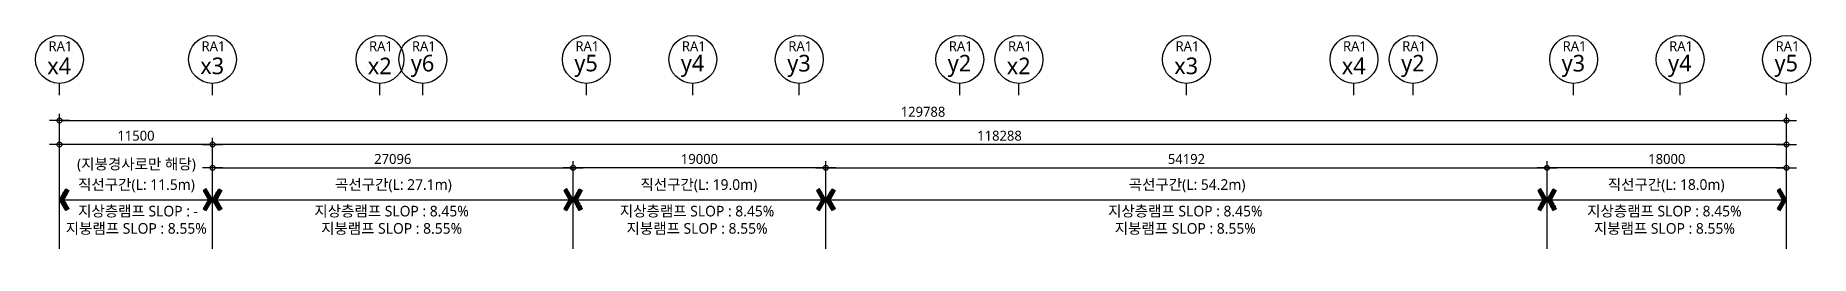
# Model space of a CAD drawing. Header units: millimetres. Extents: x 367092 to 767578, y 396038 to 811791.
# Drawn here: x 394626 to 528014, y 502551 to 519101 of the extents above; entities that cross this region are included whole.
import ezdxf
from ezdxf.enums import TextEntityAlignment as Align

# ---------------------------------------------------------------- set-up
doc = ezdxf.new("R2010")
doc.units = ezdxf.units.MM
doc.header["$LTSCALE"] = 100
doc.header["$MEASUREMENT"] = 0
doc.header["$PDSIZE"] = -10
doc.linetypes.add('HID', pattern=[2.5, 1.5, -1])
doc.layers.get('0').update_dxf_attribs({"linetype": 'CONTINUOUS'})
doc.layers.get('Defpoints').update_dxf_attribs({"color": 171, "linetype": 'CONTINUOUS'})
for name, color, linetype in [('NDIM', 7, 'CONTINUOUS'), ('SYM', 7, 'CONTINUOUS'), ('SYM(AXIS)', 7, 'CONTINUOUS'), ('SYM(STAIR)', 251, 'CONTINUOUS'), ('TEXT(AXIS)', 2, 'CONTINUOUS'), ('TEXT-기입', 6, 'CONTINUOUS')]:
    doc.layers.add(name, color=color, linetype=linetype)
doc.styles.add('CGS', font='cgse', dxfattribs={"bigfont": 'cgs'})
doc.styles.add('나눔바른고딕', font='NanumBarunGothic.ttf')
doc.dimstyles.new('NDIM 1200', dxfattribs={"dimscale": 500, "dimtxt": 3, "dimasz": 1, "dimexe": 2, "dimexo": 2, "dimgap": 1, "dimtad": 1, "dimdec": 0, "dimdsep": 46, "dimtxsty": 'CGS', "dimblk": 'DOT0', "dimcen": 1, "dimdle": 8, "dimclrd": 2, "dimclre": 2, "dimclrt": 2, "dimadec": 0, "dimazin": 0, "dimtfac": 1, "dimtdec": 0, "dimtix": 1, "dimtmove": 2, "dimatfit": 3, "dimldrblk": 'DOT0', "dimfxl": 1, "dimtolj": 1, "dimtzin": 0, "dimlwd": -1, "dimlwe": -1, "dimarcsym": 0})

msp = doc.modelspace()

# ---------------------------------------------------------------- texts
at = {"layer": 'TEXT(AXIS)', "style": '나눔바른고딕'}
for p in [(396500, 518294.1), (408000, 518294.1), (420587, 518294.1), (423808, 518294.1), (436096, 518294.1), (444096, 518294.1), (452096, 518294.1), (464156, 518294.1), (468604, 518294.1), (481192, 518294.1), (493780, 518294.1), (498228, 518294.1), (510288, 518294.1), (518288, 518294.1), (526288, 518294.1)]:
    msp.add_text('RA1', height=750, dxfattribs=at).set_placement(p, align=Align.MIDDLE_CENTER)
for s, p in [('y6', (423712.9, 516816.7)), ('y5', (436000.9, 516816.7)), ('y4', (444000.9, 516816.7)), ('y3', (452000.9, 516816.7)), ('y2', (464060.9, 516816.7)), ('y2', (498132.9, 516816.7)), ('y3', (510192.9, 516816.7)), ('y4', (518192.9, 516816.7)), ('y5', (526192.9, 516816.7)), ('x4', (396404.9, 516816.7)), ('x3', (407904.9, 516816.7)), ('x2', (420491.9, 516816.7)), ('x2', (468508.9, 516816.7)), ('x3', (481096.9, 516816.7)), ('x4', (493684.9, 516816.7))]:
    msp.add_text(s, height=1250, dxfattribs=at).set_placement(p, align=Align.MIDDLE)
at = {"layer": 'TEXT-기입', "color": 1, "style": '나눔바른고딕'}
msp.add_text('(지붕경사로만 해당)', height=800, dxfattribs=at).set_placement((402212.3, 509429), align=Align.MIDDLE_CENTER)
at = {"layer": 'TEXT-기입', "style": '나눔바른고딕'}
for s, p in [('직선구간(L: 11.5m)', (402212.3, 507890.8)), ('곡선구간(L: 27.1m)', (421520.8, 507890.8)), ('직선구간(L: 19.0m)', (444475.6, 507890.8)), ('곡선구간(L: 54.2m)', (481164.8, 507890.8)), ('직선구간(L: 18.0m)', (517167.6, 507890.8)), ('지상층램프 SLOP : -', (402331.7, 505890.8)), ('지상층램프 SLOP : 8.45%%% ', (421520.8, 505890.8)), ('지상층램프 SLOP : 8.45%%% ', (444475.6, 505890.8)), ('지상층램프 SLOP : 8.45%%% ', (481164.8, 505890.8)), ('지상층램프 SLOP : 8.45%%% ', (517167.6, 505890.8)), ('지붕램프 SLOP : 8.55%%% ', (402331.7, 504590.8)), ('지붕램프 SLOP : 8.55%%% ', (421520.8, 504590.8)), ('지붕램프 SLOP : 8.55%%% ', (444475.6, 504590.8)), ('지붕램프 SLOP : 8.55%%% ', (481164.8, 504590.8)), ('지붕램프 SLOP : 8.55%%% ', (517167.6, 504590.8))]:
    msp.add_text(s, height=800, dxfattribs=at).set_placement(p, align=Align.MIDDLE_CENTER)

# ---------------------------------------------------------------- blocks, each defined once
blk = doc.blocks.new('DOT0')
blk.add_line((-3, 0), (3, 0))
at = {"color": 6}
blk.add_circle((0, 0), 0.75, dxfattribs=at)
blk = doc.blocks.new('*D94')
at = {"layer": 'Defpoints', "color": 0, "ltscale": 0.4, "transparency": 16777216}
for p in [(508214, 509151), (508214, 502551), (526214, 502551)]:
    blk.add_point(p, dxfattribs=at)
at = {"layer": 'NDIM', "ltscale": 0.4, "transparency": 16777216}
for p, q in [((508214, 503051), (508214, 509651)), ((526214, 503051), (526214, 509651)), ((525964, 509151), (508464, 509151))]:
    blk.add_line(p, q, dxfattribs=at)
at = {"layer": 'NDIM', "ltscale": 0.4, "transparency": 16777216, "xscale": 250, "yscale": 250, "zscale": 250, "rotation": 180}
blk.add_blockref('DOT0', (508214, 509151), dxfattribs=at)
at = {"layer": 'NDIM', "ltscale": 0.4, "transparency": 16777216, "xscale": 250, "yscale": 250, "zscale": 250}
blk.add_blockref('DOT0', (526214, 509151), dxfattribs=at)
at = {"layer": 'NDIM', "ltscale": 0.4, "transparency": 16777216, "insert": (517214, 509808), "char_height": 750, "attachment_point": 5, "style": '나눔바른고딕'}
blk.add_mtext('\\A1;18000', dxfattribs=at)
blk = doc.blocks.new('*D95')
at = {"layer": 'Defpoints', "color": 0, "ltscale": 0.4, "transparency": 16777216}
for p in [(407926, 510901), (407926, 502551), (526214, 502551)]:
    blk.add_point(p, dxfattribs=at)
at = {"layer": 'NDIM', "ltscale": 0.4, "transparency": 16777216}
for p, q in [((407926, 503051), (407926, 511401)), ((525964, 510901), (408176, 510901)), ((526214, 503051), (526214, 511401))]:
    blk.add_line(p, q, dxfattribs=at)
at = {"layer": 'NDIM', "ltscale": 0.4, "transparency": 16777216, "xscale": 250, "yscale": 250, "zscale": 250, "rotation": 180}
blk.add_blockref('DOT0', (407926, 510901), dxfattribs=at)
at = {"layer": 'NDIM', "ltscale": 0.4, "transparency": 16777216, "xscale": 250, "yscale": 250, "zscale": 250}
blk.add_blockref('DOT0', (526214, 510901), dxfattribs=at)
at = {"layer": 'NDIM', "ltscale": 0.4, "transparency": 16777216, "insert": (467070, 511557), "char_height": 750, "attachment_point": 5, "style": '나눔바른고딕'}
blk.add_mtext('\\A1;118288', dxfattribs=at)
blk = doc.blocks.new('*D96')
at = {"layer": 'Defpoints', "color": 0, "ltscale": 0.4, "transparency": 16777216}
for p in [(508214, 509151), (454022, 502551), (508214, 502551)]:
    blk.add_point(p, dxfattribs=at)
at = {"layer": 'NDIM', "ltscale": 0.4, "transparency": 16777216}
for p, q in [((454022, 503051), (454022, 509651)), ((508214, 503051), (508214, 509651)), ((454272, 509151), (507964, 509151))]:
    blk.add_line(p, q, dxfattribs=at)
at = {"layer": 'NDIM', "ltscale": 0.4, "transparency": 16777216, "xscale": 250, "yscale": 250, "zscale": 250, "rotation": 180}
blk.add_blockref('DOT0', (454022, 509151), dxfattribs=at)
at = {"layer": 'NDIM', "ltscale": 0.4, "transparency": 16777216, "xscale": 250, "yscale": 250, "zscale": 250}
blk.add_blockref('DOT0', (508214, 509151), dxfattribs=at)
at = {"layer": 'NDIM', "ltscale": 0.4, "transparency": 16777216, "insert": (481118, 509807), "char_height": 750, "attachment_point": 5, "style": '나눔바른고딕'}
blk.add_mtext('\\A1;54192', dxfattribs=at)
blk = doc.blocks.new('*D97')
at = {"layer": 'Defpoints', "color": 0, "ltscale": 0.4, "transparency": 16777216}
for p in [(435022, 509151), (435022, 502551), (454022, 502551)]:
    blk.add_point(p, dxfattribs=at)
at = {"layer": 'NDIM', "ltscale": 0.4, "transparency": 16777216}
for p, q in [((435022, 503051), (435022, 509651)), ((454022, 503051), (454022, 509651)), ((453772, 509151), (435272, 509151))]:
    blk.add_line(p, q, dxfattribs=at)
at = {"layer": 'NDIM', "ltscale": 0.4, "transparency": 16777216, "xscale": 250, "yscale": 250, "zscale": 250, "rotation": 180}
blk.add_blockref('DOT0', (435022, 509151), dxfattribs=at)
at = {"layer": 'NDIM', "ltscale": 0.4, "transparency": 16777216, "xscale": 250, "yscale": 250, "zscale": 250}
blk.add_blockref('DOT0', (454022, 509151), dxfattribs=at)
at = {"layer": 'NDIM', "ltscale": 0.4, "transparency": 16777216, "insert": (444522, 509809), "char_height": 750, "attachment_point": 5, "style": '나눔바른고딕'}
blk.add_mtext('\\A1;19000', dxfattribs=at)
blk = doc.blocks.new('*D98')
at = {"layer": 'Defpoints', "color": 0, "ltscale": 0.4, "transparency": 16777216}
for p in [(435022, 509151), (407926, 502551), (435022, 502551)]:
    blk.add_point(p, dxfattribs=at)
at = {"layer": 'NDIM', "ltscale": 0.4, "transparency": 16777216}
for p, q in [((407926, 503051), (407926, 509651)), ((435022, 503051), (435022, 509651)), ((408176, 509151), (434772, 509151))]:
    blk.add_line(p, q, dxfattribs=at)
at = {"layer": 'NDIM', "ltscale": 0.4, "transparency": 16777216, "xscale": 250, "yscale": 250, "zscale": 250, "rotation": 180}
blk.add_blockref('DOT0', (407926, 509151), dxfattribs=at)
at = {"layer": 'NDIM', "ltscale": 0.4, "transparency": 16777216, "xscale": 250, "yscale": 250, "zscale": 250}
blk.add_blockref('DOT0', (435022, 509151), dxfattribs=at)
at = {"layer": 'NDIM', "ltscale": 0.4, "transparency": 16777216, "insert": (421474, 509809), "char_height": 750, "attachment_point": 5, "style": '나눔바른고딕'}
blk.add_mtext('\\A1;27096', dxfattribs=at)
blk = doc.blocks.new('A$C2F20087E')
at = {"layer": 'SYM(AXIS)'}
blk.add_line((600, 0), (600, 300), dxfattribs=at)
blk.add_circle((600, 900), 600, dxfattribs=at)
blk = doc.blocks.new('*D74')
at = {"layer": 'Defpoints', "color": 0, "ltscale": 0.4, "transparency": 16777216}
for p in [(396426, 510901), (396426, 502551), (407926, 502551)]:
    blk.add_point(p, dxfattribs=at)
at = {"layer": 'NDIM', "ltscale": 0.4, "transparency": 16777216}
for p, q in [((396426, 503051), (396426, 511401)), ((407676, 510901), (396676, 510901)), ((407926, 503051), (407926, 511401))]:
    blk.add_line(p, q, dxfattribs=at)
at = {"layer": 'NDIM', "ltscale": 0.4, "transparency": 16777216, "xscale": 250, "yscale": 250, "zscale": 250, "rotation": 180}
blk.add_blockref('DOT0', (396426, 510901), dxfattribs=at)
at = {"layer": 'NDIM', "ltscale": 0.4, "transparency": 16777216, "xscale": 250, "yscale": 250, "zscale": 250}
blk.add_blockref('DOT0', (407926, 510901), dxfattribs=at)
at = {"layer": 'NDIM', "ltscale": 0.4, "transparency": 16777216, "insert": (402176, 511558), "char_height": 750, "attachment_point": 5, "style": '나눔바른고딕'}
blk.add_mtext('\\A1;11500', dxfattribs=at)
blk = doc.blocks.new('*D75')
at = {"layer": 'Defpoints', "color": 0, "ltscale": 0.4, "transparency": 16777216}
for p in [(526214, 512701), (396426, 502551), (526214, 502551)]:
    blk.add_point(p, dxfattribs=at)
at = {"layer": 'NDIM', "ltscale": 0.4, "transparency": 16777216}
for p, q in [((396426, 503051), (396426, 513201)), ((396676, 512701), (525964, 512701)), ((526214, 503051), (526214, 513201))]:
    blk.add_line(p, q, dxfattribs=at)
at = {"layer": 'NDIM', "ltscale": 0.4, "transparency": 16777216, "xscale": 250, "yscale": 250, "zscale": 250, "rotation": 180}
blk.add_blockref('DOT0', (396426, 512701), dxfattribs=at)
at = {"layer": 'NDIM', "ltscale": 0.4, "transparency": 16777216, "xscale": 250, "yscale": 250, "zscale": 250}
blk.add_blockref('DOT0', (526214, 512701), dxfattribs=at)
at = {"layer": 'NDIM', "ltscale": 0.4, "transparency": 16777216, "insert": (461320, 513357), "char_height": 750, "attachment_point": 5, "style": '나눔바른고딕'}
blk.add_mtext('\\A1;129788', dxfattribs=at)

# ---------------------------------------------------------------- dimensions: what is measured, and where the dimension line sits
at = {"layer": 'NDIM', "ltscale": 0.4}
for base, p1, p2, picture, middle in [((526213.8, 512701), (396425.8, 502551), (526213.8, 502551), '*D75', (461319.8, 513357.2)), ((396425.8, 510901), (407925.8, 502551), (396425.8, 502551), '*D74', (402175.8, 511558.2)), ((435021.8, 509151), (407925.8, 502551), (435021.8, 502551), '*D98', (421473.8, 509808.7)), ((508213.8, 509151), (454021.8, 502551), (508213.8, 502551), '*D96', (481117.8, 509807.2))]:
    dim = msp.add_linear_dim(base=base, p1=p1, p2=p2, dimstyle='NDIM 1200', override={"dimscale": 250, "dimtxsty": '나눔바른고딕', "dimclrd": 256, "dimclre": 256, "dimclrt": 256}, dxfattribs=at)
    dim.commit()
    dim.dimension.update_dxf_attribs({"geometry": picture, "text_midpoint": middle})
for base, p1, p2, picture, middle in [((407925.8, 510901), (526213.8, 502551), (407925.8, 502551), '*D95', (467069.8, 511556.7)), ((435021.8, 509151), (454021.8, 502551), (435021.8, 502551), '*D97', (444521.8, 509808.7)), ((508213.8, 509151), (526213.8, 502551), (508213.8, 502551), '*D94', (517213.8, 509808.2))]:
    dim = msp.add_linear_dim(base=base, p1=p1, p2=p2, angle=180, dimstyle='NDIM 1200', override={"dimscale": 250, "dimtxsty": '나눔바른고딕', "dimclrd": 256, "dimclre": 256, "dimclrt": 256}, dxfattribs=at)
    dim.commit()
    dim.dimension.update_dxf_attribs({"geometry": picture, "text_midpoint": middle})

# ---------------------------------------------------------------- hatches: boundary and pattern name
at = {"layer": 'SYM(STAIR)'}
for points in [[(396728.4, 506751), (397121.5, 506070.1), (396894.6, 505939.1), (396425.8, 506751), (396894.6, 507562.9), (397121.5, 507431.8)], [(396728.4, 506751), (397121.5, 506070.1), (396894.6, 505939.1), (396425.8, 506751), (396894.6, 507562.9), (397121.5, 507431.8)], [(407623.2, 506751), (407230.1, 506070.1), (407457.1, 505939.1), (407925.8, 506751), (407457.1, 507562.9), (407230.1, 507431.8)], [(407623.2, 506751), (407230.1, 506070.1), (407457.1, 505939.1), (407925.8, 506751), (407457.1, 507562.9), (407230.1, 507431.8)], [(408228.4, 506751), (408621.5, 506070.1), (408394.6, 505939.1), (407925.8, 506751), (408394.6, 507562.9), (408621.5, 507431.8)], [(408228.4, 506751), (408621.5, 506070.1), (408394.6, 505939.1), (407925.8, 506751), (408394.6, 507562.9), (408621.5, 507431.8)], [(434719.2, 506751), (434326.1, 506070.1), (434553.1, 505939.1), (435021.8, 506751), (434553.1, 507562.9), (434326.1, 507431.8)], [(434719.2, 506751), (434326.1, 506070.1), (434553.1, 505939.1), (435021.8, 506751), (434553.1, 507562.9), (434326.1, 507431.8)], [(435324.4, 506751), (435717.5, 506070.1), (435490.6, 505939.1), (435021.8, 506751), (435490.6, 507562.9), (435717.5, 507431.8)], [(435324.4, 506751), (435717.5, 506070.1), (435490.6, 505939.1), (435021.8, 506751), (435490.6, 507562.9), (435717.5, 507431.8)], [(453719.2, 506751), (453326.1, 506070.1), (453553.1, 505939.1), (454021.8, 506751), (453553.1, 507562.9), (453326.1, 507431.8)], [(453719.2, 506751), (453326.1, 506070.1), (453553.1, 505939.1), (454021.8, 506751), (453553.1, 507562.9), (453326.1, 507431.8)], [(454324.4, 506751), (454717.5, 506070.1), (454490.6, 505939.1), (454021.8, 506751), (454490.6, 507562.9), (454717.5, 507431.8)], [(454324.4, 506751), (454717.5, 506070.1), (454490.6, 505939.1), (454021.8, 506751), (454490.6, 507562.9), (454717.5, 507431.8)], [(507911.2, 506751), (507518.1, 506070.1), (507745.1, 505939.1), (508213.8, 506751), (507745.1, 507562.9), (507518.1, 507431.8)], [(507911.2, 506751), (507518.1, 506070.1), (507745.1, 505939.1), (508213.8, 506751), (507745.1, 507562.9), (507518.1, 507431.8)], [(508516.4, 506751), (508909.5, 506070.1), (508682.6, 505939.1), (508213.8, 506751), (508682.6, 507562.9), (508909.5, 507431.8)], [(508516.4, 506751), (508909.5, 506070.1), (508682.6, 505939.1), (508213.8, 506751), (508682.6, 507562.9), (508909.5, 507431.8)], [(525911.2, 506751), (525518.1, 506070.1), (525745.1, 505939.1), (526213.8, 506751), (525745.1, 507562.9), (525518.1, 507431.8)], [(525911.2, 506751), (525518.1, 506070.1), (525745.1, 505939.1), (526213.8, 506751), (525745.1, 507562.9), (525518.1, 507431.8)]]:
    msp.add_hatch(color=256, dxfattribs=at).paths.add_polyline_path(points)

# ---------------------------------------------------------------- linework, layer by layer
at = {"layer": 'SYM', "color": 2, "linetype": 'HID'}
for points in [[(396894.6, 507562.9), (397121.5, 507431.8), (396728.4, 506751), (397121.5, 506070.1), (396894.6, 505939.1), (396425.8, 506751), (396894.6, 507562.9)], [(407457.1, 507562.9), (407230.1, 507431.8), (407623.2, 506751), (407230.1, 506070.1), (407457.1, 505939.1), (407925.8, 506751), (407457.1, 507562.9)], [(408394.6, 507562.9), (408621.5, 507431.8), (408228.4, 506751), (408621.5, 506070.1), (408394.6, 505939.1), (407925.8, 506751), (408394.6, 507562.9)], [(434553.1, 507562.9), (434326.1, 507431.8), (434719.2, 506751), (434326.1, 506070.1), (434553.1, 505939.1), (435021.8, 506751), (434553.1, 507562.9)], [(435490.6, 507562.9), (435717.5, 507431.8), (435324.4, 506751), (435717.5, 506070.1), (435490.6, 505939.1), (435021.8, 506751), (435490.6, 507562.9)], [(453553.1, 507562.9), (453326.1, 507431.8), (453719.2, 506751), (453326.1, 506070.1), (453553.1, 505939.1), (454021.8, 506751), (453553.1, 507562.9)], [(454490.6, 507562.9), (454717.5, 507431.8), (454324.4, 506751), (454717.5, 506070.1), (454490.6, 505939.1), (454021.8, 506751), (454490.6, 507562.9)], [(507745.1, 507562.9), (507518.1, 507431.8), (507911.2, 506751), (507518.1, 506070.1), (507745.1, 505939.1), (508213.8, 506751), (507745.1, 507562.9)], [(508682.6, 507562.9), (508909.5, 507431.8), (508516.4, 506751), (508909.5, 506070.1), (508682.6, 505939.1), (508213.8, 506751), (508682.6, 507562.9)], [(525745.1, 507562.9), (525518.1, 507431.8), (525911.2, 506751), (525518.1, 506070.1), (525745.1, 505939.1), (526213.8, 506751), (525745.1, 507562.9)]]:
    msp.add_lwpolyline(points, dxfattribs=at)
at = {"layer": 'SYM', "color": 2}
for points in [[(396425.8, 506751), (407925.8, 506751)], [(407925.8, 506751), (435021.8, 506751)], [(435021.8, 506751), (454021.8, 506751)], [(454021.8, 506751), (508213.8, 506751)], [(508213.8, 506751), (526213.8, 506751)]]:
    msp.add_lwpolyline(points, dxfattribs=at)
at = {"layer": 'SYM(STAIR)'}
for points in [[(396728.4, 506751), (397121.5, 506070.1), (396894.6, 505939.1), (396425.8, 506751), (396894.6, 507562.9), (397121.5, 507431.8)], [(407623.2, 506751), (407230.1, 506070.1), (407457.1, 505939.1), (407925.8, 506751), (407457.1, 507562.9), (407230.1, 507431.8)], [(408228.4, 506751), (408621.5, 506070.1), (408394.6, 505939.1), (407925.8, 506751), (408394.6, 507562.9), (408621.5, 507431.8)], [(434719.2, 506751), (434326.1, 506070.1), (434553.1, 505939.1), (435021.8, 506751), (434553.1, 507562.9), (434326.1, 507431.8)], [(435324.4, 506751), (435717.5, 506070.1), (435490.6, 505939.1), (435021.8, 506751), (435490.6, 507562.9), (435717.5, 507431.8)], [(453719.2, 506751), (453326.1, 506070.1), (453553.1, 505939.1), (454021.8, 506751), (453553.1, 507562.9), (453326.1, 507431.8)], [(454324.4, 506751), (454717.5, 506070.1), (454490.6, 505939.1), (454021.8, 506751), (454490.6, 507562.9), (454717.5, 507431.8)], [(507911.2, 506751), (507518.1, 506070.1), (507745.1, 505939.1), (508213.8, 506751), (507745.1, 507562.9), (507518.1, 507431.8)], [(508516.4, 506751), (508909.5, 506070.1), (508682.6, 505939.1), (508213.8, 506751), (508682.6, 507562.9), (508909.5, 507431.8)], [(525911.2, 506751), (525518.1, 506070.1), (525745.1, 505939.1), (526213.8, 506751), (525745.1, 507562.9), (525518.1, 507431.8)]]:
    msp.add_lwpolyline(points, close=True, dxfattribs=at)

# ---------------------------------------------------------------- block references
at = {"xscale": 3, "yscale": 3, "zscale": 3}
for p in [(394625.8, 514601), (406125.8, 514601), (418712.8, 514601), (421933.8, 514601), (434221.8, 514601), (442221.8, 514601), (450221.8, 514601), (462281.8, 514601), (466729.8, 514601), (479317.8, 514601), (491905.8, 514601), (496353.8, 514601), (508413.8, 514601), (516413.8, 514601), (524413.8, 514601)]:
    msp.add_blockref('A$C2F20087E', p, dxfattribs=at)

msp.set_redraw_order([(e.dxf.handle, doc.entitydb.next_handle()) for e in msp.query("TEXT MTEXT ATTDEF DIMENSION ARC_DIMENSION")])  # texts and dimensions are drawn at this point

doc.saveas('drawing.dxf')
